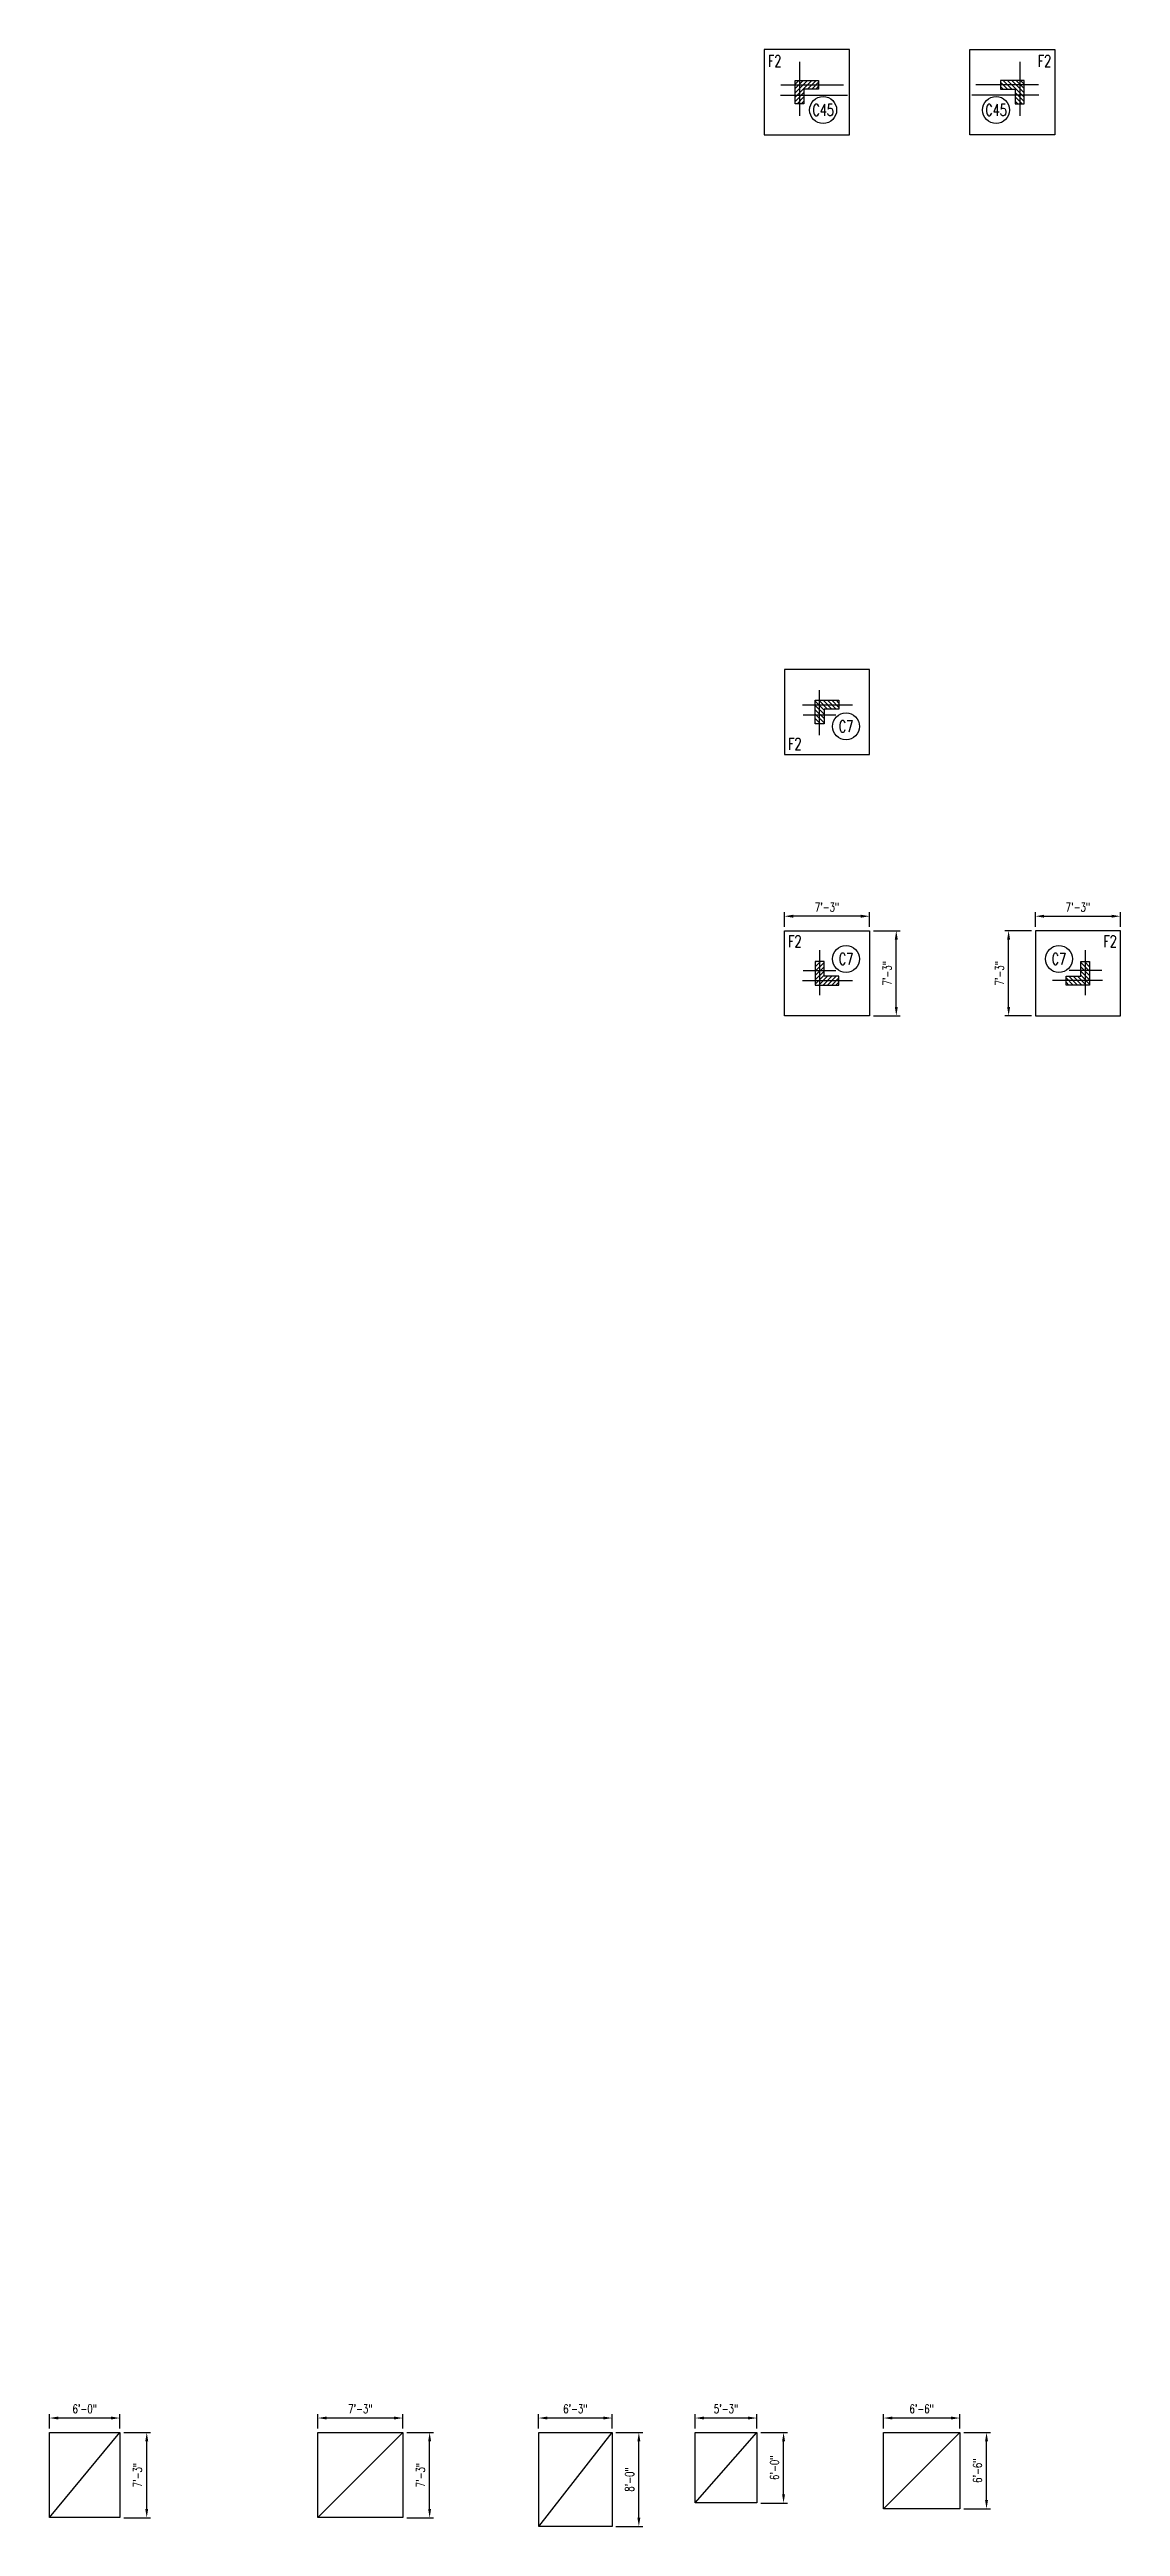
# Model space of a CAD drawing. Header units: inches. Extents: x 61991 to 161106, y 29687 to 64402.
# Drawn here: x 79541 to 80636, y 29687 to 32217 of the extents above; entities that cross this region are included whole.
import ezdxf
from ezdxf.enums import TextEntityAlignment as Align

# ---------------------------------------------------------------- set-up
doc = ezdxf.new("R2010")
doc.units = ezdxf.units.IN
doc.header["$MEASUREMENT"] = 0
doc.header["$PDMODE"] = 2
doc.linetypes.add('ACAD_ISO08W100', pattern=[36, 24, -3, 6, -3])
doc.linetypes.add('CENTER', pattern=[2, 1.25, -0.25, 0.25, -0.25])
for name, color, linetype in [('CENTER LINE', 8, 'CENTER'), ('COLUMN', 1, 'Continuous'), ('FOOTING', 4, 'Continuous'), ('FOOTING DIM', 5, 'Continuous'), ('HACTH', 8, 'Continuous'), ('NO. COLUMN CIRCLE', 8, 'Continuous'), ('R.C.C. FOOTING', 4, 'Continuous')]:
    doc.layers.add(name, color=color, linetype=linetype)
doc.layers.add('S-COL TEXT', color=2, linetype='Continuous', lineweight=15)
doc.styles.add('ROMANS', font='R.SHX', dxfattribs={"width": 0.7})
doc.dimstyles.new('DIM96', dxfattribs={"dimscale": 0, "dimtxt": 9, "dimasz": 9, "dimexe": 4, "dimexo": 4, "dimgap": 4, "dimtad": 1, "dimdec": 0, "dimzin": 1, "dimdsep": 46, "dimlunit": 4, "dimtxsty": 'ROMANS', "dimcen": 0, "dimclrd": 5, "dimclre": 5, "dimclrt": 4, "dimadec": 0, "dimazin": 0, "dimtfac": 1, "dimtdec": 0, "dimtix": 1, "dimtmove": 2, "dimatfit": 3, "dimfxl": 0, "dimfrac": 1, "dimtzin": 0, "dimlwd": -1, "dimlwe": -1, "dimarcsym": 0})

msp = doc.modelspace()

# ---------------------------------------------------------------- texts
at = {"layer": 'S-COL TEXT', "linetype": 'Continuous', "style": 'ROMANS', "width": 0.7}
for s, p in [('F2', (80282.43756, 32205.08735)), ('F2', (80558.17445, 32205.08735)), ('C45', (80331.93048, 32155.04442)), ('C45', (80508.68153, 32155.04442)), ('C7', (80355.34452, 31525.49215)), ('F2', (80303.04358, 31507.56542)), ('F2', (80303.04358, 31305.88947)), ('F2', (80625.17255, 31305.88947)), ('C7', (80355.34452, 31287.96275)), ('C7', (80572.8716, 31287.96275))]:
    msp.add_text(s, height=12, dxfattribs=at).set_placement(p, align=Align.MIDDLE_CENTER)

# ---------------------------------------------------------------- blocks, each defined once
blk = doc.blocks.new('*D503')
at = {"layer": 'Defpoints', "color": 0, "linetype": 'ByBlock', "ltscale": 20}
for p in [(79541.3, 29797.7), (79541.3, 29782.9), (79613.3, 29782.9)]:
    blk.add_point(p, dxfattribs=at)
at = {"layer": 'FOOTING DIM', "color": 5, "ltscale": 20}
for p, q in [((79541.3, 29786.9), (79541.3, 29801.7)), ((79604.3, 29797.7), (79550.3, 29797.7)), ((79613.3, 29786.9), (79613.3, 29801.7))]:
    blk.add_line(p, q, dxfattribs=at)
at = {"layer": 'FOOTING DIM', "color": 5, "linetype": 'ByBlock', "ltscale": 20}
for points in [[(79550.3, 29799.2), (79550.3, 29796.2), (79541.3, 29797.7)], [(79604.3, 29799.2), (79604.3, 29796.2), (79613.3, 29797.7)]]:
    blk.add_solid(points, dxfattribs=at)
at = {"layer": 'FOOTING DIM', "color": 4, "linetype": 'ByBlock', "lineweight": -2, "ltscale": 20, "insert": (79577.3, 29807.1), "char_height": 9, "attachment_point": 5, "style": 'ROMANS'}
blk.add_mtext('6\'-0"', dxfattribs=at)
blk = doc.blocks.new('*D504')
at = {"layer": 'Defpoints', "color": 0, "linetype": 'ByBlock', "ltscale": 20}
for p in [(79613.3, 29782.9), (79640.7, 29782.9), (79613.3, 29695.9)]:
    blk.add_point(p, dxfattribs=at)
at = {"layer": 'FOOTING DIM', "color": 5, "ltscale": 20}
for p, q in [((79617.3, 29782.9), (79644.7, 29782.9)), ((79640.7, 29704.9), (79640.7, 29773.9)), ((79617.3, 29695.9), (79644.7, 29695.9))]:
    blk.add_line(p, q, dxfattribs=at)
at = {"layer": 'FOOTING DIM', "color": 5, "linetype": 'ByBlock', "ltscale": 20}
for points in [[(79639.2, 29773.9), (79642.2, 29773.9), (79640.7, 29782.9)], [(79639.2, 29704.9), (79642.2, 29704.9), (79640.7, 29695.9)]]:
    blk.add_solid(points, dxfattribs=at)
at = {"layer": 'FOOTING DIM', "color": 4, "linetype": 'ByBlock', "lineweight": -2, "ltscale": 20, "insert": (79631.3, 29739.4), "char_height": 9, "attachment_point": 5, "rotation": 90, "style": 'ROMANS'}
blk.add_mtext('7\'-3"', dxfattribs=at)
blk = doc.blocks.new('*D505')
at = {"layer": 'Defpoints', "color": 0, "linetype": 'ByBlock', "ltscale": 20}
for p in [(79815.5, 29797.7), (79815.5, 29782.9), (79902.5, 29782.9)]:
    blk.add_point(p, dxfattribs=at)
at = {"layer": 'FOOTING DIM', "color": 5, "ltscale": 20}
for p, q in [((79815.5, 29786.9), (79815.5, 29801.7)), ((79893.5, 29797.7), (79824.5, 29797.7)), ((79902.5, 29786.9), (79902.5, 29801.7))]:
    blk.add_line(p, q, dxfattribs=at)
at = {"layer": 'FOOTING DIM', "color": 5, "linetype": 'ByBlock', "ltscale": 20}
for points in [[(79824.5, 29799.2), (79824.5, 29796.2), (79815.5, 29797.7)], [(79893.5, 29799.2), (79893.5, 29796.2), (79902.5, 29797.7)]]:
    blk.add_solid(points, dxfattribs=at)
at = {"layer": 'FOOTING DIM', "color": 4, "linetype": 'ByBlock', "lineweight": -2, "ltscale": 20, "insert": (79859, 29807.1), "char_height": 9, "attachment_point": 5, "style": 'ROMANS'}
blk.add_mtext('7\'-3"', dxfattribs=at)
blk = doc.blocks.new('*D506')
at = {"layer": 'Defpoints', "color": 0, "linetype": 'ByBlock', "ltscale": 20}
for p in [(79902.5, 29782.9), (79929.8, 29782.9), (79902.5, 29695.9)]:
    blk.add_point(p, dxfattribs=at)
at = {"layer": 'FOOTING DIM', "color": 5, "ltscale": 20}
for p, q in [((79906.5, 29782.9), (79933.8, 29782.9)), ((79929.8, 29704.9), (79929.8, 29773.9)), ((79906.5, 29695.9), (79933.8, 29695.9))]:
    blk.add_line(p, q, dxfattribs=at)
at = {"layer": 'FOOTING DIM', "color": 5, "linetype": 'ByBlock', "ltscale": 20}
for points in [[(79928.3, 29773.9), (79931.3, 29773.9), (79929.8, 29782.9)], [(79928.3, 29704.9), (79931.3, 29704.9), (79929.8, 29695.9)]]:
    blk.add_solid(points, dxfattribs=at)
at = {"layer": 'FOOTING DIM', "color": 4, "linetype": 'ByBlock', "lineweight": -2, "ltscale": 20, "insert": (79920.5, 29739.4), "char_height": 9, "attachment_point": 5, "rotation": 90, "style": 'ROMANS'}
blk.add_mtext('7\'-3"', dxfattribs=at)
blk = doc.blocks.new('*D507')
at = {"layer": 'Defpoints', "color": 0, "linetype": 'ByBlock', "ltscale": 20}
for p in [(80041.2, 29797.7), (80041.2, 29782.9), (80116.2, 29782.9)]:
    blk.add_point(p, dxfattribs=at)
at = {"layer": 'FOOTING DIM', "color": 5, "ltscale": 20}
for p, q in [((80041.2, 29786.9), (80041.2, 29801.7)), ((80107.2, 29797.7), (80050.2, 29797.7)), ((80116.2, 29786.9), (80116.2, 29801.7))]:
    blk.add_line(p, q, dxfattribs=at)
at = {"layer": 'FOOTING DIM', "color": 5, "linetype": 'ByBlock', "ltscale": 20}
for points in [[(80050.2, 29799.2), (80050.2, 29796.2), (80041.2, 29797.7)], [(80107.2, 29799.2), (80107.2, 29796.2), (80116.2, 29797.7)]]:
    blk.add_solid(points, dxfattribs=at)
at = {"layer": 'FOOTING DIM', "color": 4, "linetype": 'ByBlock', "lineweight": -2, "ltscale": 20, "insert": (80078.7, 29807.1), "char_height": 9, "attachment_point": 5, "style": 'ROMANS'}
blk.add_mtext('6\'-3"', dxfattribs=at)
blk = doc.blocks.new('*D508')
at = {"layer": 'Defpoints', "color": 0, "linetype": 'ByBlock', "ltscale": 20}
for p in [(80116.2, 29782.9), (80143.6, 29782.9), (80116.2, 29686.9)]:
    blk.add_point(p, dxfattribs=at)
at = {"layer": 'FOOTING DIM', "color": 5, "ltscale": 20}
for p, q in [((80120.2, 29782.9), (80147.6, 29782.9)), ((80143.6, 29695.9), (80143.6, 29773.9)), ((80120.2, 29686.9), (80147.6, 29686.9))]:
    blk.add_line(p, q, dxfattribs=at)
at = {"layer": 'FOOTING DIM', "color": 5, "linetype": 'ByBlock', "ltscale": 20}
for points in [[(80142.1, 29773.9), (80145.1, 29773.9), (80143.6, 29782.9)], [(80142.1, 29695.9), (80145.1, 29695.9), (80143.6, 29686.9)]]:
    blk.add_solid(points, dxfattribs=at)
at = {"layer": 'FOOTING DIM', "color": 4, "linetype": 'ByBlock', "lineweight": -2, "ltscale": 20, "insert": (80134.2, 29734.9), "char_height": 9, "attachment_point": 5, "rotation": 90, "style": 'ROMANS'}
blk.add_mtext('8\'-0"', dxfattribs=at)
blk = doc.blocks.new('*D509')
at = {"layer": 'Defpoints', "color": 0, "linetype": 'ByBlock', "ltscale": 20}
for p in [(80201.2, 29797.7), (80201.2, 29782.9), (80264.2, 29782.9)]:
    blk.add_point(p, dxfattribs=at)
at = {"layer": 'FOOTING DIM', "color": 5, "ltscale": 20}
for p, q in [((80201.2, 29786.9), (80201.2, 29801.7)), ((80255.2, 29797.7), (80210.2, 29797.7)), ((80264.2, 29786.9), (80264.2, 29801.7))]:
    blk.add_line(p, q, dxfattribs=at)
at = {"layer": 'FOOTING DIM', "color": 5, "linetype": 'ByBlock', "ltscale": 20}
for points in [[(80210.2, 29799.2), (80210.2, 29796.2), (80201.2, 29797.7)], [(80255.2, 29799.2), (80255.2, 29796.2), (80264.2, 29797.7)]]:
    blk.add_solid(points, dxfattribs=at)
at = {"layer": 'FOOTING DIM', "color": 4, "linetype": 'ByBlock', "lineweight": -2, "ltscale": 20, "insert": (80232.7, 29807.1), "char_height": 9, "attachment_point": 5, "style": 'ROMANS'}
blk.add_mtext('5\'-3"', dxfattribs=at)
blk = doc.blocks.new('*D510')
at = {"layer": 'Defpoints', "color": 0, "linetype": 'ByBlock', "ltscale": 20}
for p in [(80264.2, 29782.9), (80291.5, 29782.9), (80264.2, 29710.9)]:
    blk.add_point(p, dxfattribs=at)
at = {"layer": 'FOOTING DIM', "color": 5, "ltscale": 20}
for p, q in [((80268.2, 29782.9), (80295.5, 29782.9)), ((80291.5, 29719.9), (80291.5, 29773.9)), ((80268.2, 29710.9), (80295.5, 29710.9))]:
    blk.add_line(p, q, dxfattribs=at)
at = {"layer": 'FOOTING DIM', "color": 5, "linetype": 'ByBlock', "ltscale": 20}
for points in [[(80290, 29773.9), (80293, 29773.9), (80291.5, 29782.9)], [(80290, 29719.9), (80293, 29719.9), (80291.5, 29710.9)]]:
    blk.add_solid(points, dxfattribs=at)
at = {"layer": 'FOOTING DIM', "color": 4, "linetype": 'ByBlock', "lineweight": -2, "ltscale": 20, "insert": (80282.2, 29746.9), "char_height": 9, "attachment_point": 5, "rotation": 90, "style": 'ROMANS'}
blk.add_mtext('6\'-0"', dxfattribs=at)
blk = doc.blocks.new('*D511')
at = {"layer": 'Defpoints', "color": 0, "linetype": 'ByBlock', "ltscale": 20}
for p in [(80393.6, 29797.7), (80393.6, 29782.9), (80471.6, 29782.9)]:
    blk.add_point(p, dxfattribs=at)
at = {"layer": 'FOOTING DIM', "color": 5, "ltscale": 20}
for p, q in [((80393.6, 29786.9), (80393.6, 29801.7)), ((80462.6, 29797.7), (80402.6, 29797.7)), ((80471.6, 29786.9), (80471.6, 29801.7))]:
    blk.add_line(p, q, dxfattribs=at)
at = {"layer": 'FOOTING DIM', "color": 5, "linetype": 'ByBlock', "ltscale": 20}
for points in [[(80402.6, 29799.2), (80402.6, 29796.2), (80393.6, 29797.7)], [(80462.6, 29799.2), (80462.6, 29796.2), (80471.6, 29797.7)]]:
    blk.add_solid(points, dxfattribs=at)
at = {"layer": 'FOOTING DIM', "color": 4, "linetype": 'ByBlock', "lineweight": -2, "ltscale": 20, "insert": (80432.6, 29807.1), "char_height": 9, "attachment_point": 5, "style": 'ROMANS'}
blk.add_mtext('6\'-6"', dxfattribs=at)
blk = doc.blocks.new('*D512')
at = {"layer": 'Defpoints', "color": 0, "linetype": 'ByBlock', "ltscale": 20}
for p in [(80471.6, 29782.9), (80498.9, 29782.9), (80471.6, 29704.9)]:
    blk.add_point(p, dxfattribs=at)
at = {"layer": 'FOOTING DIM', "color": 5, "ltscale": 20}
for p, q in [((80475.6, 29782.9), (80502.9, 29782.9)), ((80498.9, 29713.9), (80498.9, 29773.9)), ((80475.6, 29704.9), (80502.9, 29704.9))]:
    blk.add_line(p, q, dxfattribs=at)
at = {"layer": 'FOOTING DIM', "color": 5, "linetype": 'ByBlock', "ltscale": 20}
for points in [[(80497.4, 29773.9), (80500.4, 29773.9), (80498.9, 29782.9)], [(80497.4, 29713.9), (80500.4, 29713.9), (80498.9, 29704.9)]]:
    blk.add_solid(points, dxfattribs=at)
at = {"layer": 'FOOTING DIM', "color": 4, "linetype": 'ByBlock', "lineweight": -2, "ltscale": 20, "insert": (80489.6, 29743.9), "char_height": 9, "attachment_point": 5, "rotation": 90, "style": 'ROMANS'}
blk.add_mtext('6\'-6"', dxfattribs=at)
blk = doc.blocks.new('*D513')
at = {"layer": 'Defpoints', "color": 0, "linetype": 'ByBlock', "ltscale": 20}
for p in [(80292.4, 31331.6), (80292.4, 31316.8), (80379.4, 31316.8)]:
    blk.add_point(p, dxfattribs=at)
at = {"layer": 'FOOTING DIM', "color": 5, "ltscale": 20}
for p, q in [((80292.4, 31320.8), (80292.4, 31335.6)), ((80370.4, 31331.6), (80301.4, 31331.6)), ((80379.4, 31320.8), (80379.4, 31335.6))]:
    blk.add_line(p, q, dxfattribs=at)
at = {"layer": 'FOOTING DIM', "color": 5, "linetype": 'ByBlock', "ltscale": 20}
for points in [[(80301.4, 31333.1), (80301.4, 31330.1), (80292.4, 31331.6)], [(80370.4, 31333.1), (80370.4, 31330.1), (80379.4, 31331.6)]]:
    blk.add_solid(points, dxfattribs=at)
at = {"layer": 'FOOTING DIM', "color": 4, "linetype": 'ByBlock', "lineweight": -2, "ltscale": 20, "insert": (80335.9, 31340.9), "char_height": 9, "attachment_point": 5, "style": 'ROMANS'}
blk.add_mtext('7\'-3"', dxfattribs=at)
blk = doc.blocks.new('*D514')
at = {"layer": 'Defpoints', "color": 0, "linetype": 'ByBlock', "ltscale": 20}
for p in [(80379.4, 31316.8), (80406.7, 31316.8), (80379.4, 31229.8)]:
    blk.add_point(p, dxfattribs=at)
at = {"layer": 'FOOTING DIM', "color": 5, "ltscale": 20}
for p, q in [((80383.4, 31316.8), (80410.7, 31316.8)), ((80406.7, 31238.8), (80406.7, 31307.8)), ((80383.4, 31229.8), (80410.7, 31229.8))]:
    blk.add_line(p, q, dxfattribs=at)
at = {"layer": 'FOOTING DIM', "color": 5, "linetype": 'ByBlock', "ltscale": 20}
for points in [[(80405.2, 31307.8), (80408.2, 31307.8), (80406.7, 31316.8)], [(80405.2, 31238.8), (80408.2, 31238.8), (80406.7, 31229.8)]]:
    blk.add_solid(points, dxfattribs=at)
at = {"layer": 'FOOTING DIM', "color": 4, "linetype": 'ByBlock', "lineweight": -2, "ltscale": 20, "insert": (80397.4, 31273.3), "char_height": 9, "attachment_point": 5, "rotation": 90, "style": 'ROMANS'}
blk.add_mtext('7\'-3"', dxfattribs=at)
blk = doc.blocks.new('*D515')
at = {"layer": 'Defpoints', "color": 0, "linetype": 'ByBlock', "ltscale": 20}
for p in [(80635.8, 31331.6), (80548.8, 31316.8), (80635.8, 31316.8)]:
    blk.add_point(p, dxfattribs=at)
at = {"layer": 'FOOTING DIM', "color": 5, "ltscale": 20}
for p, q in [((80548.8, 31320.8), (80548.8, 31335.6)), ((80557.8, 31331.6), (80626.8, 31331.6)), ((80635.8, 31320.8), (80635.8, 31335.6))]:
    blk.add_line(p, q, dxfattribs=at)
at = {"layer": 'FOOTING DIM', "color": 5, "linetype": 'ByBlock', "ltscale": 20}
for points in [[(80557.8, 31333.1), (80557.8, 31330.1), (80548.8, 31331.6)], [(80626.8, 31333.1), (80626.8, 31330.1), (80635.8, 31331.6)]]:
    blk.add_solid(points, dxfattribs=at)
at = {"layer": 'FOOTING DIM', "color": 4, "linetype": 'ByBlock', "lineweight": -2, "ltscale": 20, "insert": (80592.3, 31340.9), "char_height": 9, "attachment_point": 5, "style": 'ROMANS'}
blk.add_mtext('7\'-3"', dxfattribs=at)
blk = doc.blocks.new('*D516')
at = {"layer": 'Defpoints', "color": 0, "linetype": 'ByBlock', "ltscale": 20}
for p in [(80521.5, 31316.8), (80548.8, 31316.8), (80548.8, 31229.8)]:
    blk.add_point(p, dxfattribs=at)
at = {"layer": 'FOOTING DIM', "color": 5, "ltscale": 20}
for p, q in [((80544.8, 31316.8), (80517.5, 31316.8)), ((80521.5, 31238.8), (80521.5, 31307.8)), ((80544.8, 31229.8), (80517.5, 31229.8))]:
    blk.add_line(p, q, dxfattribs=at)
at = {"layer": 'FOOTING DIM', "color": 5, "linetype": 'ByBlock', "ltscale": 20}
for points in [[(80520, 31307.8), (80523, 31307.8), (80521.5, 31316.8)], [(80520, 31238.8), (80523, 31238.8), (80521.5, 31229.8)]]:
    blk.add_solid(points, dxfattribs=at)
at = {"layer": 'FOOTING DIM', "color": 4, "linetype": 'ByBlock', "lineweight": -2, "ltscale": 20, "insert": (80512.1, 31273.3), "char_height": 9, "attachment_point": 5, "rotation": 90, "style": 'ROMANS'}
blk.add_mtext('7\'-3"', dxfattribs=at)

# ---------------------------------------------------------------- dimensions: what is measured, and where the dimension line sits
at = {"layer": 'FOOTING DIM', "linetype": 'ByBlock', "lineweight": -2, "ltscale": 20}
for base, p1, p2, picture, middle in [((80292.40094, 31331.57983), (80379.40094, 31316.81016), (80292.40094, 31316.81016), '*D513', (80335.90094, 31340.93698)), ((79541.33493, 29797.71791), (79613.33493, 29782.94824), (79541.33493, 29782.94824), '*D503', (79577.33493, 29807.07505)), ((79815.49393, 29797.71791), (79902.49393, 29782.94824), (79815.49393, 29782.94824), '*D505', (79858.99393, 29807.07505)), ((80041.24326, 29797.71791), (80116.24326, 29782.94824), (80041.24326, 29782.94824), '*D507', (80078.74326, 29807.07505)), ((80201.17594, 29797.71791), (80264.17594, 29782.94824), (80201.17594, 29782.94824), '*D509', (80232.67594, 29807.07505)), ((80393.60521, 29797.71791), (80471.60521, 29782.94824), (80393.60521, 29782.94824), '*D511', (80432.60521, 29807.07505))]:
    dim = msp.add_linear_dim(base=base, p1=p1, p2=p2, dimstyle='DIM96', override={"dimscale": 1}, dxfattribs=at)
    dim.commit()
    dim.dimension.update_dxf_attribs({"geometry": picture, "text_midpoint": middle})
for base, p1, p2, angle, picture, middle in [((80635.81518, 31331.57983), (80548.81518, 31316.81016), (80635.81518, 31316.81016), 180, '*D515', (80592.31518, 31340.93698)), ((80406.74467, 31316.81016), (80379.40094, 31229.81016), (80379.40094, 31316.81016), 90, '*D514', (80397.38753, 31273.31016)), ((80521.47145, 31316.81016), (80548.81518, 31229.81016), (80548.81518, 31316.81016), 90, '*D516', (80512.11431, 31273.31016)), ((79640.67866, 29782.94824), (79613.33493, 29695.94824), (79613.33493, 29782.94824), 90, '*D504', (79631.32151, 29739.44824)), ((79929.83766, 29782.94824), (79902.49393, 29695.94824), (79902.49393, 29782.94824), 90, '*D506', (79920.48052, 29739.44824)), ((80143.58699, 29782.94824), (80116.24326, 29686.94824), (80116.24326, 29782.94824), 90, '*D508', (80134.22985, 29734.94824)), ((80291.51967, 29782.94824), (80264.17594, 29710.94824), (80264.17594, 29782.94824), 90, '*D510', (80282.16253, 29746.94824)), ((80498.94894, 29782.94824), (80471.60521, 29704.94824), (80471.60521, 29782.94824), 90, '*D512', (80489.5918, 29743.94824))]:
    dim = msp.add_linear_dim(base=base, p1=p1, p2=p2, angle=angle, dimstyle='DIM96', override={"dimscale": 1}, dxfattribs=at)
    dim.commit()
    dim.dimension.update_dxf_attribs({"geometry": picture, "text_midpoint": middle})

# ---------------------------------------------------------------- hatches: boundary and pattern name
at = {"layer": 'HACTH'}
h = msp.add_hatch(dxfattribs=at)
h.set_pattern_fill('ANSI31', color=256, scale=25)
h.set_pattern_definition([(45, (5681.6044, -8450.4835), (-2.20970869, 2.20970869), [])])
h.paths.add_polyline_path([(80312.29493, 32161.31016), (80303.29493, 32161.31016), (80303.29493, 32185.31016), (80327.29493, 32185.31016), (80327.29493, 32176.31016), (80312.29493, 32176.31016)])
h = msp.add_hatch(dxfattribs=at)
h.set_pattern_fill('ANSI31', color=256, scale=25)
h.set_pattern_definition([(135, (155159.0076, -8450.4835), (2.20970869, 2.20970869), [])])
h.paths.add_polyline_path([(80528.31709, 32161.31016), (80537.31709, 32161.31016), (80537.31709, 32185.31016), (80513.31709, 32185.31016), (80513.31709, 32176.31016), (80528.31709, 32176.31016)])
h = msp.add_hatch(dxfattribs=at)
h.set_pattern_fill('ANSI31', color=256, scale=25)
h.set_pattern_definition([(315, (5702.2104, 71263.9384), (-2.20970869, -2.20970869), [])])
h.paths.add_polyline_path([(80332.90094, 31528.14473), (80323.90094, 31528.14473), (80323.90094, 31552.14473), (80347.90094, 31552.14473), (80347.90094, 31543.14473), (80332.90094, 31543.14473)])
h = msp.add_hatch(dxfattribs=at)
h.set_pattern_fill('ANSI31', color=256, scale=25)
h.set_pattern_definition([(45, (5702.2104, -8450.4835), (-2.20970869, 2.20970869), [])])
h.paths.add_polyline_path([(80332.90094, 31285.31016), (80323.90094, 31285.31016), (80323.90094, 31261.31016), (80347.90094, 31261.31016), (80347.90094, 31270.31016), (80332.90094, 31270.31016)])
h = msp.add_hatch(dxfattribs=at)
h.set_pattern_fill('ANSI31', color=256, scale=25)
h.set_pattern_definition([(135, (155226.0057, -8450.4835), (2.20970869, 2.20970869), [])])
h.paths.add_polyline_path([(80595.31518, 31285.31016), (80604.31518, 31285.31016), (80604.31518, 31261.31016), (80580.31518, 31261.31016), (80580.31518, 31270.31016), (80595.31518, 31270.31016)])

# ---------------------------------------------------------------- linework, layer by layer
at = {"layer": 'CENTER LINE', "color": 8, "linetype": 'ACAD_ISO08W100', "ltscale": 5}
for p, q in [((80288.67732, 32180.81016), (80352.64482, 32180.81016)), ((80307.76715, 32204.25676), (80307.76715, 32149.12586)), ((80551.9347, 32180.81016), (80487.96719, 32180.81016)), ((80532.84486, 32204.25676), (80532.84486, 32149.12586)), ((80288.32296, 32170.31016), (80356.71113, 32170.31016)), ((80552.28905, 32170.31016), (80483.90088, 32170.31016)), ((80310.8907, 31547.64473), (80361.91019, 31547.64473)), ((80328.37317, 31516.42851), (80328.37317, 31562.37849)), ((80311.43628, 31537.14473), (80344.99464, 31537.14473)), ((80328.37317, 31297.02639), (80328.37317, 31251.07641)), ((80599.84296, 31297.02639), (80599.84296, 31251.07641)), ((80311.43628, 31276.31016), (80344.99464, 31276.31016)), ((80616.77984, 31276.31016), (80583.22148, 31276.31016)), ((80310.8907, 31265.81016), (80361.91019, 31265.81016)), ((80617.32543, 31265.81016), (80566.30594, 31265.81016))]:
    msp.add_line(p, q, dxfattribs=at)
at = {"layer": 'COLUMN'}
for points in [[(80312.29493, 32161.31016), (80303.29493, 32161.31016), (80303.29493, 32185.31016), (80327.29493, 32185.31016), (80327.29493, 32176.31016), (80312.29493, 32176.31016), (80312.29493, 32161.31016)], [(80528.31709, 32161.31016), (80537.31709, 32161.31016), (80537.31709, 32185.31016), (80513.31709, 32185.31016), (80513.31709, 32176.31016), (80528.31709, 32176.31016), (80528.31709, 32161.31016)], [(80332.90094, 31528.14473), (80323.90094, 31528.14473), (80323.90094, 31552.14473), (80347.90094, 31552.14473), (80347.90094, 31543.14473), (80332.90094, 31543.14473), (80332.90094, 31528.14473)], [(80332.90094, 31285.31016), (80323.90094, 31285.31016), (80323.90094, 31261.31016), (80347.90094, 31261.31016), (80347.90094, 31270.31016), (80332.90094, 31270.31016), (80332.90094, 31285.31016)], [(80595.31518, 31285.31016), (80604.31518, 31285.31016), (80604.31518, 31261.31016), (80580.31518, 31261.31016), (80580.31518, 31270.31016), (80595.31518, 31270.31016), (80595.31518, 31285.31016)]]:
    msp.add_lwpolyline(points, dxfattribs=at)
at = {"layer": 'FOOTING', "linetype": 'ByBlock', "lineweight": -2, "ltscale": 20}
for points in [[(80271.79493, 32129.81016), (80358.79493, 32129.81016), (80358.79493, 32216.81016), (80271.79493, 32216.81016)], [(80568.81709, 32129.81016), (80481.81709, 32129.81016), (80481.81709, 32216.81016), (80568.81709, 32216.81016)], [(80292.40094, 31496.64473), (80379.40094, 31496.64473), (80379.40094, 31583.64473), (80292.40094, 31583.64473)], [(80292.40094, 31316.81016), (80379.40094, 31316.81016), (80379.40094, 31229.81016), (80292.40094, 31229.81016)], [(80635.81518, 31316.81016), (80548.81518, 31316.81016), (80548.81518, 31229.81016), (80635.81518, 31229.81016)], [(79541.33493, 29782.94824), (79613.33493, 29782.94824), (79613.33493, 29695.94824), (79541.33493, 29695.94824)], [(79815.49393, 29782.94824), (79902.49393, 29782.94824), (79902.49393, 29695.94824), (79815.49393, 29695.94824)], [(80041.24326, 29782.94824), (80116.24326, 29782.94824), (80116.24326, 29686.94824), (80041.24326, 29686.94824)], [(80201.17594, 29782.94824), (80264.17594, 29782.94824), (80264.17594, 29710.94824), (80201.17594, 29710.94824)], [(80393.60521, 29782.94824), (80471.60521, 29782.94824), (80471.60521, 29704.94824), (80393.60521, 29704.94824)]]:
    msp.add_lwpolyline(points, close=True, dxfattribs=at)
at = {"layer": 'NO. COLUMN CIRCLE'}
for centre in [(80331.93048, 32155.04442), (80508.68153, 32155.04442), (80355.34452, 31525.49215), (80355.34452, 31287.96275), (80572.8716, 31287.96275)]:
    msp.add_circle(centre, 13.7989, dxfattribs=at)
at = {"layer": 'R.C.C. FOOTING'}
for p, q in [((80315.29493, 32176.31016), (80315.29493, 32176.31016)), ((80525.31709, 32176.31016), (80525.31709, 32176.31016)), ((79541.33493, 29695.94824), (79613.33493, 29782.94824)), ((79815.49393, 29695.94824), (79902.49393, 29782.94824)), ((80041.24326, 29686.94824), (80116.24326, 29782.94824)), ((80201.17594, 29710.94824), (80264.17594, 29782.94824)), ((80393.60521, 29704.94824), (80471.60521, 29782.94824))]:
    msp.add_line(p, q, dxfattribs=at)

msp.set_redraw_order([(e.dxf.handle, doc.entitydb.next_handle()) for e in msp.query("TEXT MTEXT ATTDEF DIMENSION ARC_DIMENSION")])  # texts and dimensions are drawn at this point

doc.saveas('drawing.dxf')
